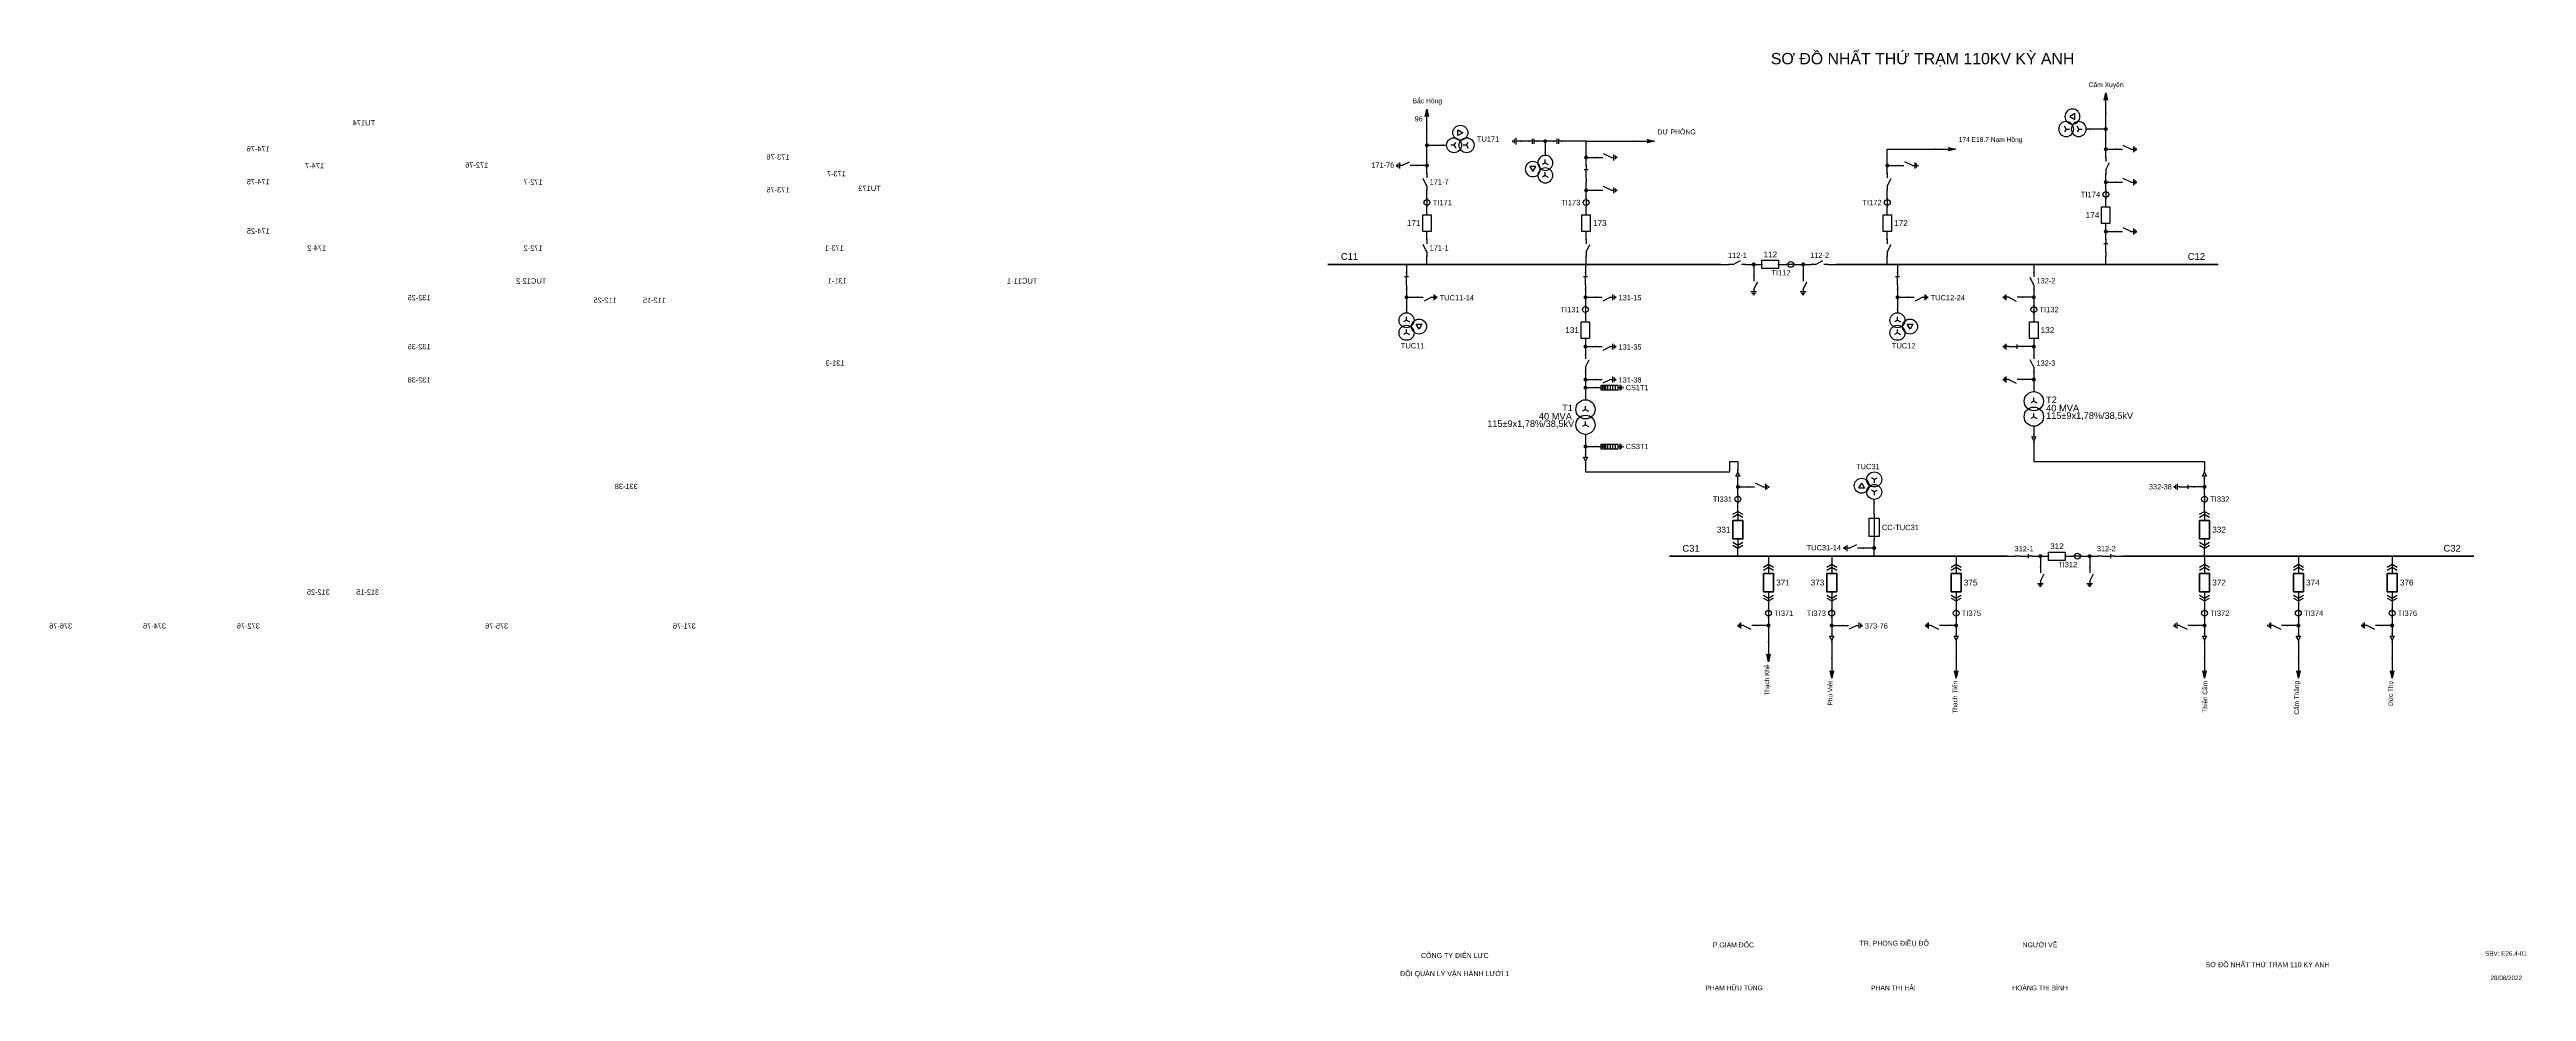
# Model space of a CAD drawing. Header units: millimetres. Extents: x -346 to 396, y 7 to 290.
import ezdxf

# ---------------------------------------------------------------- set-up
doc = ezdxf.new("R2010")
doc.units = ezdxf.units.MM
for name, color, linetype, lineweight in [('BUSBAR_110KV', 1, 'Continuous', 50), ('BUSBAR_35KV', 30, 'Continuous', 50), ('GROUND', 3, 'Continuous', 25), ('HV_110KV', 1, 'Continuous', 25), ('MV_35KV', 30, 'Continuous', 25)]:
    doc.layers.add(name, color=color, linetype=linetype, lineweight=lineweight)
doc.layers.add('SYM_PORTS', color=8, linetype='Continuous', plot=False)
doc.layers.add('TEXT', color=7, linetype='Continuous')
doc.styles.add('SLD_TEXT', font='arial.ttf')

# ---------------------------------------------------------------- blocks, each defined once
blk = doc.blocks.new('SYM_DISCONNECTOR_OPEN')
at = {"lineweight": 25}
for points in [[(0, -1.25), (-1.125, 1)], [(0, 2.5), (0, 1.25)], [(0, -1.25), (0, -2.5)]]:
    blk.add_lwpolyline(points, dxfattribs=at)
at = {"layer": 'SYM_PORTS'}
for p in [(0, 2.5), (0, -2.5)]:
    blk.add_point(p, dxfattribs=at)
blk.add_attdef('DEVICE_CODE', (1, -0.5), '', height=2)
blk = doc.blocks.new('SYM_CIRCUIT_BREAKER')
at = {"lineweight": 25}
blk.add_lwpolyline([(-1.25, 2.5), (1.25, 2.5), (1.25, -2.5), (-1.25, -2.5)], close=True, dxfattribs=at)
at = {"layer": 'SYM_PORTS'}
for p in [(0, 2.5), (0, -2.5)]:
    blk.add_point(p, dxfattribs=at)
blk.add_attdef('DEVICE_CODE', (2.25, -0.5), '', height=2)
at = {"flags": 1}
blk.add_attdef('RATING', (2.25, -3.5), '', height=2, dxfattribs=at)
blk = doc.blocks.new('SYM_CURRENT_TRANSFORMER')
at = {"lineweight": 25}
blk.add_lwpolyline([(0, 1.25), (0, -1.25)], dxfattribs=at)
blk.add_circle((0, 0), 0.875, dxfattribs=at)
at = {"layer": 'SYM_PORTS'}
for p in [(0, 1.25), (0, -1.25)]:
    blk.add_point(p, dxfattribs=at)
blk.add_attdef('DEVICE_CODE', (1.875, -1.75), '', height=2)
at = {"flags": 1}
blk.add_attdef('RATIO', (1.875, -4.75), '', height=2, dxfattribs=at)
blk = doc.blocks.new('SYM_EARTHING_SWITCH_OPEN')
at = {"lineweight": 25}
for points in [[(0, -1.25), (-1.125, 1)], [(0, 3), (0, 1.25)], [(-0.875, -2), (0.875, -2)], [(-0.5625, -2.4375), (0.5625, -2.4375)], [(-0.25, -2.875), (0.25, -2.875)], [(0, -1.25), (0, -2)]]:
    blk.add_lwpolyline(points, dxfattribs=at)
at = {"layer": 'SYM_PORTS'}
blk.add_point((0, 3), dxfattribs=at)
blk.add_attdef('DEVICE_CODE', (1.875, 0), '', height=2)
blk = doc.blocks.new('SYM_VOLTAGE_TRANSFORMER')
at = {"lineweight": 25}
for points in [[(0, 1.375), (-0.8625, 0.875)], [(0, 4.625), (0, 3.625)], [(0, 1.375), (0, 2.375)], [(0, 1.375), (0.8625, 0.875)], [(0, -2.375), (-0.8625, -2.875)], [(0, -2.375), (0, -1.375)], [(0, -2.375), (0.8625, -2.875)]]:
    blk.add_lwpolyline(points, dxfattribs=at)
blk.add_lwpolyline([(2.875, 0.25), (4.625, 0.25), (3.75, -1.25)], close=True, dxfattribs=at)
for centre in [(0, 1.375), (3.75, -0.5), (0, -2.375)]:
    blk.add_circle(centre, 2.25, dxfattribs=at)
at = {"layer": 'SYM_PORTS'}
blk.add_point((0, 4.625), dxfattribs=at)
blk.add_attdef('DEVICE_CODE', (7, 1.625), '', height=2)
at = {"flags": 1}
blk.add_attdef('RATIO', (7, -1.375), '', height=2, dxfattribs=at)
blk = doc.blocks.new('SYM_LINE_FEEDER_ARROW')
blk.add_hatch(color=7).paths.add_polyline_path([(0, -3), (-0.5, -0.75), (0, -1.25), (0.5, -0.75)])
at = {"lineweight": 25}
blk.add_lwpolyline([(0, 3), (0, -1.25)], dxfattribs=at)
blk.add_lwpolyline([(0, -3), (-0.5, -0.75), (0, -1.25), (0.5, -0.75)], close=True, dxfattribs=at)
at = {"layer": 'SYM_PORTS'}
blk.add_point((0, 3), dxfattribs=at)
blk.add_attdef('LINE_NAME', (1.5, 0), '', height=2)
blk = doc.blocks.new('SYM_DISCONNECTOR_CLOSED')
at = {"lineweight": 25}
for points in [[(-0.625, 1.25), (0.625, 1.25)], [(0, 2.5), (0, 1.25)], [(0, -1.25), (0, 1.5)], [(0, -1.25), (0, -2.5)]]:
    blk.add_lwpolyline(points, dxfattribs=at)
at = {"layer": 'SYM_PORTS'}
for p in [(0, 2.5), (0, -2.5)]:
    blk.add_point(p, dxfattribs=at)
blk.add_attdef('DEVICE_CODE', (1.625, -0.5), '', height=2)
blk = doc.blocks.new('SYM_COUPLING_CAPACITOR')
at = {"lineweight": 25}
for points in [[(-0.75, 0.25), (0.75, 0.25)], [(0, 1.25), (0, 0.25)], [(-0.75, -0.25), (0.75, -0.25)], [(0, -0.25), (0, -1.25)]]:
    blk.add_lwpolyline(points, dxfattribs=at)
at = {"layer": 'SYM_PORTS'}
for p in [(0, 1.25), (0, -1.25)]:
    blk.add_point(p, dxfattribs=at)
blk.add_attdef('DEVICE_CODE', (1.75, -1.75), '', height=2)
blk = doc.blocks.new('SYM_GROUND_SYMBOL')
at = {"lineweight": 25}
for points in [[(0, 1.25), (0, -0.25)], [(-1, -0.25), (1, -0.25)], [(-0.625, -0.75), (0.625, -0.75)], [(-0.25, -1.25), (0.25, -1.25)]]:
    blk.add_lwpolyline(points, dxfattribs=at)
at = {"layer": 'SYM_PORTS'}
blk.add_point((0, 1.25), dxfattribs=at)
blk = doc.blocks.new('SYM_SURGE_ARRESTER')
at = {"lineweight": 25}
for points in [[(-0.75, 2.5), (0.75, 2.5), (0.75, 1.25), (-0.75, 1.25)], [(-0.75, 1.25), (0.75, 1.25), (0.75, -2.5), (-0.75, -2.5)]]:
    blk.add_lwpolyline(points, close=True, dxfattribs=at)
for points in [[(-0.75, 2.5), (0.75, 1.25)], [(0.75, 2.5), (-0.75, 1.25)], [(-0.75, 0.5), (0.75, 0.5)], [(0, 4), (0, 2.5)], [(-0.875, -3.125), (0.875, -3.125)], [(-0.75, -0.25), (0.75, -0.25)], [(-0.75, -1), (0.75, -1)], [(-0.75, -1.75), (0.75, -1.75)], [(-0.5625, -3.5625), (0.5625, -3.5625)], [(-0.25, -4), (0.25, -4)], [(0, -2.5), (0, -3.125)]]:
    blk.add_lwpolyline(points, dxfattribs=at)
at = {"layer": 'SYM_PORTS'}
blk.add_point((0, 4), dxfattribs=at)
blk.add_attdef('DEVICE_CODE', (1.875, 1), '', height=2)
blk = doc.blocks.new('SYM_TRANSFORMER_2W')
at = {"lineweight": 25}
for points in [[(0, 2.3125), (-0.8625, 1.8125)], [(0, 2.3125), (0, 3.3125)], [(0, 2.3125), (0.8625, 1.8125)], [(0, -2.3125), (-0.8625, -2.8125)], [(0, -2.3125), (0, -1.3125)], [(0, -2.3125), (0.8625, -2.8125)]]:
    blk.add_lwpolyline(points, dxfattribs=at)
for centre in [(0, 2.3125), (0, -2.3125)]:
    blk.add_circle(centre, 2.875, dxfattribs=at)
at = {"layer": 'SYM_PORTS'}
for p in [(0, 5.1875), (0, -5.1875)]:
    blk.add_point(p, dxfattribs=at)
blk.add_attdef('DEVICE_CODE', (3.875, 2.1875), '', height=2)
at = {"flags": 1}
for tag, p in [('POWER', (3.875, -0.8125)), ('VOLTAGE_RATIO', (3.875, -3.8125))]:
    blk.add_attdef(tag, p, '', height=2, dxfattribs=at)
blk = doc.blocks.new('SYM_CABLE_TERMINATION')
at = {"lineweight": 25}
blk.add_lwpolyline([(-0.625, 0.5), (0.625, 0.5), (0, -0.625)], close=True, dxfattribs=at)
for points in [[(0, 1.25), (0, 0.5)], [(0, -0.625), (0, -1.25)]]:
    blk.add_lwpolyline(points, dxfattribs=at)
at = {"layer": 'SYM_PORTS'}
for p in [(0, 1.25), (0, -1.25)]:
    blk.add_point(p, dxfattribs=at)
blk = doc.blocks.new('SYM_EARTHING_SWITCH_CLOSED')
at = {"lineweight": 25}
for points in [[(-0.625, 1.25), (0.625, 1.25)], [(0, 3), (0, 1.25)], [(0, -1.25), (0, 1.5)], [(-0.875, -2), (0.875, -2)], [(-0.5625, -2.4375), (0.5625, -2.4375)], [(-0.25, -2.875), (0.25, -2.875)], [(0, -1.25), (0, -2)]]:
    blk.add_lwpolyline(points, dxfattribs=at)
at = {"layer": 'SYM_PORTS'}
blk.add_point((0, 3), dxfattribs=at)
blk.add_attdef('DEVICE_CODE', (1.875, 0), '', height=2)
blk = doc.blocks.new('SYM_DRAWOUT_BREAKER')
at = {"lineweight": 25}
for points in [[(-1.5, 4.625), (0, 5.5), (1.5, 4.625)], [(-1.5, 3.75), (0, 4.625), (1.5, 3.75)], [(0, 5.5), (0, 2.75)], [(-1.5, -3.75), (0, -4.625), (1.5, -3.75)], [(-1.5, -4.625), (0, -5.5), (1.5, -4.625)], [(0, -2.75), (0, -5.5)]]:
    blk.add_lwpolyline(points, dxfattribs=at)
at = {"lineweight": 35}
blk.add_lwpolyline([(-1.5, 2.75), (1.5, 2.75), (1.5, -2.75), (-1.5, -2.75)], close=True, dxfattribs=at)
at = {"layer": 'SYM_PORTS'}
for p in [(0, 5.5), (0, -5.5)]:
    blk.add_point(p, dxfattribs=at)
blk.add_attdef('DEVICE_CODE', (2.5, 2.5), '', height=2)
at = {"flags": 1}
blk.add_attdef('RATING', (2.5, -0.5), '', height=2, dxfattribs=at)
blk = doc.blocks.new('SYM_FUSE_DISCONNECTOR')
at = {"lineweight": 25}
blk.add_lwpolyline([(-1.5, 2.75), (1.5, 2.75), (1.5, -2.75), (-1.5, -2.75)], close=True, dxfattribs=at)
blk.add_lwpolyline([(0, 3.75), (0, -3.75)], dxfattribs=at)
at = {"layer": 'SYM_PORTS'}
for p in [(0, 3.75), (0, -3.75)]:
    blk.add_point(p, dxfattribs=at)
blk.add_attdef('DEVICE_CODE', (2.5, 0.75), '', height=2)
at = {"flags": 1}
blk.add_attdef('RATING', (2.5, -2.25), '', height=2, dxfattribs=at)

msp = doc.modelspace()

# ---------------------------------------------------------------- hatches: boundary and pattern name
at = {"layer": 'HV_110KV'}
h = msp.add_hatch(color=7, dxfattribs=at)
edge = h.paths.add_edge_path()
edge.add_arc((66.72, 261.16), 0.6, 0, 360)
h = msp.add_hatch(color=7, dxfattribs=at)
edge = h.paths.add_edge_path()
edge.add_arc((102.19, 262.38), 0.6, 0, 360)
h = msp.add_hatch(color=7, dxfattribs=at)
edge = h.paths.add_edge_path()
edge.add_arc((270.16, 266.02), 0.6, 0, 360)
h = msp.add_hatch(color=7, dxfattribs=at)
edge = h.paths.add_edge_path()
edge.add_arc((270.16, 259.95), 0.6, 0, 360)
h = msp.add_hatch(color=7, dxfattribs=at)
edge = h.paths.add_edge_path()
edge.add_arc((66.72, 255.08), 0.6, 0, 360)
h = msp.add_hatch(color=7, dxfattribs=at)
edge = h.paths.add_edge_path()
edge.add_arc((114.42, 257.51), 0.6, 0, 360)
h = msp.add_hatch(color=7, dxfattribs=at)
edge = h.paths.add_edge_path()
edge.add_arc((204.68, 255.08), 0.6, 0, 360)
h = msp.add_hatch(color=7, dxfattribs=at)
edge = h.paths.add_edge_path()
edge.add_arc((114.42, 247.65), 0.6, 0, 360)
h = msp.add_hatch(color=7, dxfattribs=at)
edge = h.paths.add_edge_path()
edge.add_arc((270.16, 250.08), 0.6, 0, 360)
h = msp.add_hatch(color=7, dxfattribs=at)
edge = h.paths.add_edge_path()
edge.add_arc((270.16, 235.29), 0.6, 0, 360)
h = msp.add_hatch(color=7, dxfattribs=at)
edge = h.paths.add_edge_path()
edge.add_arc((164.64, 225.43), 0.6, 0, 360)
h = msp.add_hatch(color=7, dxfattribs=at)
edge = h.paths.add_edge_path()
edge.add_arc((179.44, 225.43), 0.6, 0, 360)
h = msp.add_hatch(color=7, dxfattribs=at)
edge = h.paths.add_edge_path()
edge.add_arc((60.59, 215.57), 0.6, 0, 360)
h = msp.add_hatch(color=7, dxfattribs=at)
edge = h.paths.add_edge_path()
edge.add_arc((114.22, 215.57), 0.6, 0, 360)
h = msp.add_hatch(color=7, dxfattribs=at)
edge = h.paths.add_edge_path()
edge.add_arc((207.73, 215.57), 0.6, 0, 360)
h = msp.add_hatch(color=7, dxfattribs=at)
edge = h.paths.add_edge_path()
edge.add_arc((248.59, 215.57), 0.6, 0, 360)
h = msp.add_hatch(color=7, dxfattribs=at)
edge = h.paths.add_edge_path()
edge.add_arc((114.22, 200.77), 0.6, 0, 360)
h = msp.add_hatch(color=7, dxfattribs=at)
edge = h.paths.add_edge_path()
edge.add_arc((248.59, 200.77), 0.6, 0, 360)
h = msp.add_hatch(color=7, dxfattribs=at)
edge = h.paths.add_edge_path()
edge.add_arc((114.22, 190.91), 0.6, 0, 360)
h = msp.add_hatch(color=7, dxfattribs=at)
edge = h.paths.add_edge_path()
edge.add_arc((114.22, 188.48), 0.6, 0, 360)
h = msp.add_hatch(color=7, dxfattribs=at)
edge = h.paths.add_edge_path()
edge.add_arc((248.59, 190.91), 0.6, 0, 360)
at = {"layer": 'MV_35KV'}
h = msp.add_hatch(color=7, dxfattribs=at)
edge = h.paths.add_edge_path()
edge.add_arc((114.22, 170.81), 0.6, 0, 360)
h = msp.add_hatch(color=7, dxfattribs=at)
edge = h.paths.add_edge_path()
edge.add_arc((159.9, 158.72), 0.6, 0, 360)
h = msp.add_hatch(color=7, dxfattribs=at)
edge = h.paths.add_edge_path()
edge.add_arc((299.75, 158.72), 0.6, 0, 360)
h = msp.add_hatch(color=7, dxfattribs=at)
edge = h.paths.add_edge_path()
edge.add_arc((200.76, 140.36), 0.6, 0, 360)
h = msp.add_hatch(color=7, dxfattribs=at)
edge = h.paths.add_edge_path()
edge.add_arc((250.54, 137.93), 0.6, 0, 360)
h = msp.add_hatch(color=7, dxfattribs=at)
edge = h.paths.add_edge_path()
edge.add_arc((265.33, 137.93), 0.6, 0, 360)
h = msp.add_hatch(color=7, dxfattribs=at)
edge = h.paths.add_edge_path()
edge.add_arc((169.08, 117.14), 0.6, 0, 360)
h = msp.add_hatch(color=7, dxfattribs=at)
edge = h.paths.add_edge_path()
edge.add_arc((188.01, 117.14), 0.6, 0, 360)
h = msp.add_hatch(color=7, dxfattribs=at)
edge = h.paths.add_edge_path()
edge.add_arc((225.3, 117.14), 0.6, 0, 360)
h = msp.add_hatch(color=7, dxfattribs=at)
edge = h.paths.add_edge_path()
edge.add_arc((299.75, 117.14), 0.6, 0, 360)
h = msp.add_hatch(color=7, dxfattribs=at)
edge = h.paths.add_edge_path()
edge.add_arc((327.86, 117.14), 0.6, 0, 360)
h = msp.add_hatch(color=7, dxfattribs=at)
edge = h.paths.add_edge_path()
edge.add_arc((355.98, 117.14), 0.6, 0, 360)

# ---------------------------------------------------------------- linework, layer by layer
at = {"layer": 'BUSBAR_110KV', "const_width": 0.49}
for points in [[(36.98, 225.43), (154.78, 225.43)], [(189.3, 225.43), (303.84, 225.43)]]:
    msp.add_lwpolyline(points, dxfattribs=at)
at = {"layer": 'BUSBAR_35KV', "const_width": 0.49}
for points in [[(139.33, 137.93), (240.68, 137.93)], [(275.2, 137.93), (380.48, 137.93)]]:
    msp.add_lwpolyline(points, dxfattribs=at)
at = {"layer": 'GROUND'}
msp.add_lwpolyline([(97.26, 262.38), (94.83, 262.38)], dxfattribs=at)
at = {"layer": 'HV_110KV'}
for points in [[(270.16, 266.02), (270.16, 270.88)], [(66.72, 261.16), (66.72, 266.02)], [(66.72, 255.08), (66.72, 261.16)], [(66.72, 261.16), (71.59, 261.16)], [(102.19, 262.38), (99.76, 262.38)], [(104.63, 262.38), (102.19, 262.38)], [(102.19, 262.38), (102.19, 259.13)], [(114.42, 262.38), (107.13, 262.38)], [(114.42, 257.51), (114.42, 262.38)], [(114.42, 262.38), (129, 262.38)], [(204.68, 255.08), (204.68, 259.95), (219.26, 259.95)], [(270.16, 266.02), (265.29, 266.02)], [(270.16, 259.95), (270.16, 266.02)], [(270.16, 257.51), (270.16, 259.95)], [(270.16, 259.95), (273.41, 259.95)], [(66.72, 255.08), (63.47, 255.08)], [(66.72, 252.65), (66.72, 255.08)], [(114.42, 255.08), (114.42, 257.51)], [(114.42, 257.51), (117.67, 257.51)], [(204.68, 252.65), (204.68, 255.08)], [(204.68, 255.08), (207.93, 255.08)], [(270.16, 250.08), (270.16, 252.51)], [(66.72, 245.22), (66.72, 247.65)], [(114.42, 247.65), (114.42, 250.08)], [(114.42, 245.22), (114.42, 247.65)], [(114.42, 247.65), (117.67, 247.65)], [(204.68, 245.22), (204.68, 247.65)], [(270.16, 247.65), (270.16, 250.08)], [(270.16, 250.08), (273.41, 250.08)], [(270.16, 242.72), (270.16, 245.15)], [(66.72, 240.29), (66.72, 242.72)], [(114.42, 240.29), (114.42, 242.72)], [(204.68, 240.29), (204.68, 242.72)], [(270.16, 235.29), (270.16, 237.72)], [(66.72, 232.86), (66.72, 235.29)], [(114.42, 232.86), (114.42, 235.29)], [(204.68, 232.86), (204.68, 235.29)], [(270.16, 232.86), (270.16, 235.29)], [(270.16, 235.29), (273.41, 235.29)], [(60.59, 225.43), (60.59, 223)], [(66.72, 225.43), (66.72, 227.86)], [(114.22, 225.43), (114.22, 223)], [(114.42, 225.43), (114.42, 227.86)], [(154.78, 225.43), (157.21, 225.43)], [(162.21, 225.43), (164.64, 225.43)], [(164.64, 225.43), (164.64, 222.18)], [(164.64, 225.43), (167.07, 225.43)], [(172.07, 225.43), (174.5, 225.43)], [(177, 225.43), (179.44, 225.43)], [(179.44, 225.43), (179.44, 222.18)], [(179.44, 225.43), (181.87, 225.43)], [(186.87, 225.43), (189.3, 225.43)], [(204.68, 225.43), (204.68, 227.86)], [(207.73, 225.43), (207.73, 223)], [(248.59, 225.43), (248.59, 223)], [(270.16, 225.43), (270.16, 227.86)], [(60.59, 218), (60.59, 215.57)], [(60.59, 215.57), (63.84, 215.57)], [(60.59, 215.57), (60.59, 211.92)], [(114.22, 218), (114.22, 215.57)], [(114.22, 215.57), (117.47, 215.57)], [(114.22, 215.57), (114.22, 213.14)], [(207.73, 218), (207.73, 215.57)], [(207.73, 215.57), (210.98, 215.57)], [(207.73, 215.57), (207.73, 211.92)], [(248.59, 215.57), (245.34, 215.57)], [(248.59, 218), (248.59, 215.57)], [(248.59, 215.57), (248.59, 213.14)], [(114.22, 210.64), (114.22, 208.2)], [(248.59, 210.64), (248.59, 208.2)], [(114.22, 203.2), (114.22, 200.77)], [(114.22, 200.77), (117.47, 200.77)], [(114.22, 200.77), (114.22, 198.34)], [(248.59, 200.77), (245.34, 200.77)], [(248.59, 203.2), (248.59, 200.77)], [(248.59, 200.77), (248.59, 198.34)], [(114.22, 193.34), (114.22, 190.91)], [(248.59, 193.34), (248.59, 190.91)], [(114.22, 190.91), (117.47, 190.91)], [(114.22, 190.91), (114.22, 188.48)], [(114.22, 188.48), (117.47, 188.48)], [(114.22, 188.48), (114.22, 184.83)], [(248.59, 190.91), (245.34, 190.91)], [(248.59, 190.91), (248.59, 187.26)]]:
    msp.add_lwpolyline(points, dxfattribs=at)
at = {"layer": 'MV_35KV'}
for points in [[(114.22, 174.46), (114.22, 170.81)], [(114.22, 170.81), (117.47, 170.81)], [(114.22, 170.81), (114.22, 168.38)], [(248.59, 176.89), (248.59, 174.46)], [(248.59, 171.96), (248.59, 169.26), (248.59, 166.35), (299.75, 166.35), (299.75, 163.65)], [(114.22, 165.88), (114.22, 163.18), (157.5, 163.18), (157.5, 166.35), (159.9, 166.35), (159.9, 163.65)], [(159.9, 158.72), (159.9, 161.15)], [(159.9, 156.29), (159.9, 158.72)], [(159.9, 158.72), (163.15, 158.72)], [(299.75, 158.72), (296.5, 158.72)], [(299.75, 158.72), (299.75, 161.15)], [(299.75, 156.29), (299.75, 158.72)], [(159.9, 151.36), (159.9, 153.79)], [(200.76, 150.29), (200.76, 153.94)], [(299.75, 151.36), (299.75, 153.79)], [(200.76, 140.36), (200.76, 142.79)], [(159.9, 137.93), (159.9, 140.36)], [(169.08, 137.93), (169.08, 135.5)], [(188.01, 137.93), (188.01, 135.5)], [(200.76, 140.36), (197.51, 140.36)], [(200.76, 137.93), (200.76, 140.36)], [(225.3, 137.93), (225.3, 135.5)], [(240.68, 137.93), (243.11, 137.93)], [(248.11, 137.93), (250.54, 137.93)], [(250.54, 137.93), (250.54, 134.68)], [(250.54, 137.93), (252.97, 137.93)], [(257.97, 137.93), (260.4, 137.93)], [(262.9, 137.93), (265.33, 137.93)], [(265.33, 137.93), (265.33, 134.68)], [(265.33, 137.93), (267.77, 137.93)], [(272.77, 137.93), (275.2, 137.93)], [(299.75, 137.93), (299.75, 140.36)], [(299.75, 137.93), (299.75, 135.5)], [(327.86, 137.93), (327.86, 135.5)], [(355.98, 137.93), (355.98, 135.5)], [(169.08, 124.5), (169.08, 122.07)], [(169.08, 119.57), (169.08, 117.14)], [(188.01, 124.5), (188.01, 122.07)], [(188.01, 119.57), (188.01, 117.14)], [(225.3, 124.5), (225.3, 122.07)], [(225.3, 119.57), (225.3, 117.14)], [(299.75, 124.5), (299.75, 122.07)], [(299.75, 119.57), (299.75, 117.14)], [(327.86, 124.5), (327.86, 122.07)], [(327.86, 119.57), (327.86, 117.14)], [(355.98, 124.5), (355.98, 122.07)], [(355.98, 119.57), (355.98, 117.14)], [(169.08, 117.14), (165.82, 117.14)], [(169.08, 117.14), (169.08, 112.27)], [(188.01, 117.14), (191.26, 117.14)], [(188.01, 117.14), (188.01, 114.7)], [(188.01, 112.2), (188.01, 107.34)], [(225.3, 117.14), (222.05, 117.14)], [(225.3, 117.14), (225.3, 114.7)], [(225.3, 112.2), (225.3, 107.34)], [(299.75, 117.14), (296.5, 117.14)], [(299.75, 117.14), (299.75, 114.7)], [(299.75, 112.2), (299.75, 107.34)], [(327.86, 117.14), (324.61, 117.14)], [(327.86, 117.14), (327.86, 114.7)], [(327.86, 112.2), (327.86, 107.34)], [(355.98, 117.14), (352.73, 117.14)], [(355.98, 117.14), (355.98, 114.7)], [(355.98, 112.2), (355.98, 107.34)]]:
    msp.add_lwpolyline(points, dxfattribs=at)

# ---------------------------------------------------------------- block references
at = {"layer": 'GROUND', "rotation": 270}
msp.add_blockref('SYM_GROUND_SYMBOL', (93.58, 262.38), dxfattribs=at)
at = {"layer": 'HV_110KV'}
for name, p, rotation in [('SYM_LINE_FEEDER_ARROW', (270.16, 273.88), 180), ('SYM_LINE_FEEDER_ARROW', (66.72, 269.02), 180), ('SYM_COUPLING_CAPACITOR', (98.51, 262.38), 270), ('SYM_COUPLING_CAPACITOR', (105.88, 262.38), 270), ('SYM_LINE_FEEDER_ARROW', (132, 262.38), 90), ('SYM_LINE_FEEDER_ARROW', (222.26, 259.95), 90)]:
    msp.add_blockref(name, p, dxfattribs=dict(at, rotation=rotation))
ref = msp.add_blockref('SYM_VOLTAGE_TRANSFORMER', (260.66, 266.02), dxfattribs=dict(at, xscale=-1, rotation=270))
ref.add_attrib('DEVICE_CODE', 'TU174', (248.49, 267.1), dxfattribs={"layer": 'TEXT', "extrusion": (0, 0, -1), "height": 1.61, "style": 'SLD_TEXT'})
ref = msp.add_blockref('SYM_EARTHING_SWITCH_OPEN', (276.41, 259.95), dxfattribs=dict(at, xscale=-1, rotation=90))
ref.add_attrib('DEVICE_CODE', '174-76', (280.1, 259.31), dxfattribs={"layer": 'TEXT', "extrusion": (0, 0, -1), "height": 1.58, "style": 'SLD_TEXT'})
ref = msp.add_blockref('SYM_VOLTAGE_TRANSFORMER', (76.22, 261.16), dxfattribs=dict(at, rotation=90))
ref.add_attrib('DEVICE_CODE', 'TU171', (81.65, 262.24), dxfattribs={"layer": 'TEXT', "height": 1.61, "style": 'SLD_TEXT'})
ref = msp.add_blockref('SYM_DISCONNECTOR_OPEN', (270.16, 255.01), dxfattribs=dict(at, xscale=-1))
ref.add_attrib('DEVICE_CODE', '174-7', (263.8, 254.23), dxfattribs={"layer": 'TEXT', "extrusion": (0, 0, -1), "height": 1.595, "style": 'SLD_TEXT'})
ref = msp.add_blockref('SYM_EARTHING_SWITCH_OPEN', (210.93, 255.08), dxfattribs=dict(at, xscale=-1, rotation=90))
ref.add_attrib('DEVICE_CODE', '172-76', (214.61, 254.44), dxfattribs={"layer": 'TEXT', "extrusion": (0, 0, -1), "height": 1.58, "style": 'SLD_TEXT'})
ref = msp.add_blockref('SYM_DISCONNECTOR_OPEN', (204.68, 250.15), dxfattribs=dict(at, xscale=-1))
ref.add_attrib('DEVICE_CODE', '172-7', (198.32, 249.37), dxfattribs={"layer": 'TEXT', "extrusion": (0, 0, -1), "height": 1.595, "style": 'SLD_TEXT'})
ref = msp.add_blockref('SYM_EARTHING_SWITCH_OPEN', (120.67, 257.51), dxfattribs=dict(at, xscale=-1, rotation=90))
ref.add_attrib('DEVICE_CODE', '173-76', (124.35, 256.87), dxfattribs={"layer": 'TEXT', "extrusion": (0, 0, -1), "height": 1.58, "style": 'SLD_TEXT'})
ref = msp.add_blockref('SYM_DISCONNECTOR_CLOSED', (114.42, 252.58), dxfattribs=dict(at, xscale=-1))
ref.add_attrib('DEVICE_CODE', '173-7', (107.43, 251.82), dxfattribs={"layer": 'TEXT', "extrusion": (0, 0, -1), "height": 1.582, "style": 'SLD_TEXT'})
ref = msp.add_blockref('SYM_VOLTAGE_TRANSFORMER', (102.19, 254.5), dxfattribs=dict(at, xscale=-1))
ref.add_attrib('DEVICE_CODE', 'TU173', (96.95, 247.45), dxfattribs={"layer": 'TEXT', "extrusion": (0, 0, -1), "height": 1.61, "style": 'SLD_TEXT'})
ref = msp.add_blockref('SYM_EARTHING_SWITCH_OPEN', (60.47, 255.08), dxfattribs=dict(at, rotation=270))
ref.add_attrib('DEVICE_CODE', '171-76', (50.04, 254.44), dxfattribs={"layer": 'TEXT', "height": 1.58, "style": 'SLD_TEXT'})
ref = msp.add_blockref('SYM_DISCONNECTOR_OPEN', (66.72, 250.15), dxfattribs=at)
ref.add_attrib('DEVICE_CODE', '171-7', (67.52, 249.37), dxfattribs={"layer": 'TEXT', "height": 1.595, "style": 'SLD_TEXT'})
ref = msp.add_blockref('SYM_EARTHING_SWITCH_OPEN', (276.41, 250.08), dxfattribs=dict(at, xscale=-1, rotation=90))
ref.add_attrib('DEVICE_CODE', '174-75', (280.1, 249.44), dxfattribs={"layer": 'TEXT', "extrusion": (0, 0, -1), "height": 1.58, "style": 'SLD_TEXT'})
ref = msp.add_blockref('SYM_EARTHING_SWITCH_OPEN', (120.67, 247.65), dxfattribs=dict(at, xscale=-1, rotation=90))
ref.add_attrib('DEVICE_CODE', '173-75', (124.35, 247.01), dxfattribs={"layer": 'TEXT', "extrusion": (0, 0, -1), "height": 1.58, "style": 'SLD_TEXT'})
ref = msp.add_blockref('SYM_CURRENT_TRANSFORMER', (66.72, 243.97), dxfattribs=at)
ref.add_attrib('DEVICE_CODE', 'TI171', (68.4, 243.15), dxfattribs={"layer": 'TEXT', "height": 1.632, "style": 'SLD_TEXT'})
ref = msp.add_blockref('SYM_CURRENT_TRANSFORMER', (114.42, 243.97), dxfattribs=at)
ref.add_attrib('DEVICE_CODE', 'TI173', (106.92, 243.17), dxfattribs={"layer": 'TEXT', "height": 1.619, "style": 'SLD_TEXT'})
ref = msp.add_blockref('SYM_CURRENT_TRANSFORMER', (204.68, 243.97), dxfattribs=at)
ref.add_attrib('DEVICE_CODE', 'TI172', (197.18, 243.15), dxfattribs={"layer": 'TEXT', "height": 1.632, "style": 'SLD_TEXT'})
ref = msp.add_blockref('SYM_CURRENT_TRANSFORMER', (270.16, 246.4), dxfattribs=at)
ref.add_attrib('DEVICE_CODE', 'TI174', (262.66, 245.58), dxfattribs={"layer": 'TEXT', "height": 1.632, "style": 'SLD_TEXT'})
ref = msp.add_blockref('SYM_CIRCUIT_BREAKER', (66.72, 237.79), dxfattribs=at)
ref.add_attrib('DEVICE_CODE', '171', (60.68, 236.93), dxfattribs={"layer": 'TEXT', "height": 1.767, "style": 'SLD_TEXT'})
ref = msp.add_blockref('SYM_CIRCUIT_BREAKER', (114.42, 237.79), dxfattribs=at)
ref.add_attrib('DEVICE_CODE', '173', (116.48, 236.95), dxfattribs={"layer": 'TEXT', "height": 1.752, "style": 'SLD_TEXT'})
ref = msp.add_blockref('SYM_CIRCUIT_BREAKER', (204.68, 237.79), dxfattribs=at)
ref.add_attrib('DEVICE_CODE', '172', (206.73, 236.93), dxfattribs={"layer": 'TEXT', "height": 1.767, "style": 'SLD_TEXT'})
ref = msp.add_blockref('SYM_CIRCUIT_BREAKER', (270.16, 240.22), dxfattribs=at)
ref.add_attrib('DEVICE_CODE', '174', (264.12, 239.36), dxfattribs={"layer": 'TEXT', "height": 1.767, "style": 'SLD_TEXT'})
ref = msp.add_blockref('SYM_EARTHING_SWITCH_OPEN', (276.41, 235.29), dxfattribs=dict(at, xscale=-1, rotation=90))
ref.add_attrib('DEVICE_CODE', '174-25', (280.1, 234.65), dxfattribs={"layer": 'TEXT', "extrusion": (0, 0, -1), "height": 1.58, "style": 'SLD_TEXT'})
ref = msp.add_blockref('SYM_DISCONNECTOR_CLOSED', (270.16, 230.36), dxfattribs=dict(at, xscale=-1))
ref.add_attrib('DEVICE_CODE', '174-2', (263.18, 229.58), dxfattribs={"layer": 'TEXT', "extrusion": (0, 0, -1), "height": 1.595, "style": 'SLD_TEXT'})
ref = msp.add_blockref('SYM_DISCONNECTOR_OPEN', (204.68, 230.36), dxfattribs=dict(at, xscale=-1))
ref.add_attrib('DEVICE_CODE', '172-2', (198.32, 229.58), dxfattribs={"layer": 'TEXT', "extrusion": (0, 0, -1), "height": 1.595, "style": 'SLD_TEXT'})
ref = msp.add_blockref('SYM_DISCONNECTOR_OPEN', (114.42, 230.36), dxfattribs=dict(at, xscale=-1))
ref.add_attrib('DEVICE_CODE', '173-1', (108.06, 229.59), dxfattribs={"layer": 'TEXT', "extrusion": (0, 0, -1), "height": 1.582, "style": 'SLD_TEXT'})
ref = msp.add_blockref('SYM_DISCONNECTOR_OPEN', (66.72, 230.36), dxfattribs=at)
ref.add_attrib('DEVICE_CODE', '171-1', (67.52, 229.58), dxfattribs={"layer": 'TEXT', "height": 1.595, "style": 'SLD_TEXT'})
ref = msp.add_blockref('SYM_DISCONNECTOR_CLOSED', (207.73, 220.5), dxfattribs=dict(at, xscale=-1))
ref.add_attrib('DEVICE_CODE', 'TUC12-2', (197.18, 219.69), dxfattribs={"layer": 'TEXT', "extrusion": (0, 0, -1), "height": 1.603, "style": 'SLD_TEXT'})
ref = msp.add_blockref('SYM_DISCONNECTOR_CLOSED', (114.22, 220.5), dxfattribs=dict(at, xscale=-1))
ref.add_attrib('DEVICE_CODE', '131-1', (107.23, 219.73), dxfattribs={"layer": 'TEXT', "extrusion": (0, 0, -1), "height": 1.578, "style": 'SLD_TEXT'})
ref = msp.add_blockref('SYM_DISCONNECTOR_CLOSED', (60.59, 220.5), dxfattribs=dict(at, xscale=-1))
ref.add_attrib('DEVICE_CODE', 'TUC11-1', (50.04, 219.69), dxfattribs={"layer": 'TEXT', "extrusion": (0, 0, -1), "height": 1.603, "style": 'SLD_TEXT'})
ref = msp.add_blockref('SYM_DISCONNECTOR_OPEN', (159.71, 225.43), dxfattribs=dict(at, rotation=270))
ref.add_attrib('DEVICE_CODE', '112-1', (156.94, 227.38), dxfattribs={"layer": 'TEXT', "height": 1.578, "style": 'SLD_TEXT'})
ref = msp.add_blockref('SYM_CIRCUIT_BREAKER', (169.57, 225.43), dxfattribs=dict(at, rotation=270))
ref.add_attrib('DEVICE_CODE', '112', (167.58, 227.52), dxfattribs={"layer": 'TEXT', "height": 1.749, "style": 'SLD_TEXT'})
ref = msp.add_blockref('SYM_CURRENT_TRANSFORMER', (175.75, 225.43), dxfattribs=dict(at, rotation=270))
ref.add_attrib('DEVICE_CODE', 'TI112', (169.94, 222.12), dxfattribs={"layer": 'TEXT', "height": 1.615, "style": 'SLD_TEXT'})
ref = msp.add_blockref('SYM_DISCONNECTOR_OPEN', (184.37, 225.43), dxfattribs=dict(at, rotation=270))
ref.add_attrib('DEVICE_CODE', '112-2', (181.59, 227.38), dxfattribs={"layer": 'TEXT', "height": 1.578, "style": 'SLD_TEXT'})
ref = msp.add_blockref('SYM_DISCONNECTOR_OPEN', (248.59, 220.5), dxfattribs=at)
ref.add_attrib('DEVICE_CODE', '132-2', (249.4, 219.73), dxfattribs={"layer": 'TEXT', "height": 1.578, "style": 'SLD_TEXT'})
ref = msp.add_blockref('SYM_EARTHING_SWITCH_OPEN', (242.34, 215.57), dxfattribs=dict(at, xscale=-1, rotation=270))
ref.add_attrib('DEVICE_CODE', '132-25', (231.92, 214.68), dxfattribs={"layer": 'TEXT', "extrusion": (0, 0, -1), "height": 1.576, "style": 'SLD_TEXT'})
ref = msp.add_blockref('SYM_EARTHING_SWITCH_OPEN', (179.44, 219.18), dxfattribs=dict(at, xscale=-1))
ref.add_attrib('DEVICE_CODE', '112-25', (176.19, 213.91), dxfattribs={"layer": 'TEXT', "extrusion": (0, 0, -1), "height": 1.576, "style": 'SLD_TEXT'})
ref = msp.add_blockref('SYM_EARTHING_SWITCH_OPEN', (164.64, 219.18), dxfattribs=dict(at, xscale=-1))
ref.add_attrib('DEVICE_CODE', '112-15', (161.4, 213.91), dxfattribs={"layer": 'TEXT', "extrusion": (0, 0, -1), "height": 1.576, "style": 'SLD_TEXT'})
ref = msp.add_blockref('SYM_EARTHING_SWITCH_OPEN', (66.84, 215.57), dxfattribs=dict(at, rotation=90))
ref.add_attrib('DEVICE_CODE', 'TUC11-14', (70.53, 214.64), dxfattribs={"layer": 'TEXT', "height": 1.598, "style": 'SLD_TEXT'})
ref = msp.add_blockref('SYM_EARTHING_SWITCH_OPEN', (120.47, 215.57), dxfattribs=dict(at, rotation=90))
ref.add_attrib('DEVICE_CODE', '131-15', (124.15, 214.68), dxfattribs={"layer": 'TEXT', "height": 1.576, "style": 'SLD_TEXT'})
ref = msp.add_blockref('SYM_EARTHING_SWITCH_OPEN', (213.98, 215.57), dxfattribs=dict(at, rotation=90))
ref.add_attrib('DEVICE_CODE', 'TUC12-24', (217.66, 214.64), dxfattribs={"layer": 'TEXT', "height": 1.598, "style": 'SLD_TEXT'})
ref = msp.add_blockref('SYM_VOLTAGE_TRANSFORMER', (60.59, 207.29), dxfattribs=at)
ref.add_attrib('DEVICE_CODE', 'TUC11', (58.9, 200.23), dxfattribs={"layer": 'TEXT', "height": 1.605, "style": 'SLD_TEXT'})
ref = msp.add_blockref('SYM_CURRENT_TRANSFORMER', (114.22, 211.89), dxfattribs=at)
ref.add_attrib('DEVICE_CODE', 'TI131', (106.72, 211.08), dxfattribs={"layer": 'TEXT', "height": 1.615, "style": 'SLD_TEXT'})
ref = msp.add_blockref('SYM_CIRCUIT_BREAKER', (114.22, 205.7), dxfattribs=at)
ref.add_attrib('DEVICE_CODE', '131', (108.18, 204.86), dxfattribs={"layer": 'TEXT', "height": 1.752, "style": 'SLD_TEXT'})
ref = msp.add_blockref('SYM_VOLTAGE_TRANSFORMER', (207.73, 207.29), dxfattribs=at)
ref.add_attrib('DEVICE_CODE', 'TUC12', (206.04, 200.23), dxfattribs={"layer": 'TEXT', "height": 1.605, "style": 'SLD_TEXT'})
ref = msp.add_blockref('SYM_CIRCUIT_BREAKER', (248.59, 205.7), dxfattribs=at)
ref.add_attrib('DEVICE_CODE', '132', (250.65, 204.86), dxfattribs={"layer": 'TEXT', "height": 1.752, "style": 'SLD_TEXT'})
ref = msp.add_blockref('SYM_CURRENT_TRANSFORMER', (248.59, 211.89), dxfattribs=at)
ref.add_attrib('DEVICE_CODE', 'TI132', (250.27, 211.08), dxfattribs={"layer": 'TEXT', "height": 1.615, "style": 'SLD_TEXT'})
ref = msp.add_blockref('SYM_EARTHING_SWITCH_CLOSED', (242.34, 200.77), dxfattribs=dict(at, xscale=-1, rotation=270))
ref.add_attrib('DEVICE_CODE', '132-35', (231.92, 200.01), dxfattribs={"layer": 'TEXT', "extrusion": (0, 0, -1), "height": 1.576, "style": 'SLD_TEXT'})
ref = msp.add_blockref('SYM_EARTHING_SWITCH_OPEN', (120.47, 200.77), dxfattribs=dict(at, rotation=90))
ref.add_attrib('DEVICE_CODE', '131-35', (124.15, 199.88), dxfattribs={"layer": 'TEXT', "height": 1.576, "style": 'SLD_TEXT'})
ref = msp.add_blockref('SYM_DISCONNECTOR_OPEN', (114.22, 195.84), dxfattribs=dict(at, xscale=-1))
ref.add_attrib('DEVICE_CODE', '131-3', (107.86, 195.07), dxfattribs={"layer": 'TEXT', "extrusion": (0, 0, -1), "height": 1.578, "style": 'SLD_TEXT'})
ref = msp.add_blockref('SYM_DISCONNECTOR_OPEN', (248.59, 195.84), dxfattribs=at)
ref.add_attrib('DEVICE_CODE', '132-3', (249.4, 195.07), dxfattribs={"layer": 'TEXT', "height": 1.578, "style": 'SLD_TEXT'})
ref = msp.add_blockref('SYM_EARTHING_SWITCH_OPEN', (242.34, 190.91), dxfattribs=dict(at, xscale=-1, rotation=270))
ref.add_attrib('DEVICE_CODE', '132-38', (231.92, 190.02), dxfattribs={"layer": 'TEXT', "extrusion": (0, 0, -1), "height": 1.576, "style": 'SLD_TEXT'})
ref = msp.add_blockref('SYM_EARTHING_SWITCH_OPEN', (120.47, 190.91), dxfattribs=dict(at, rotation=90))
ref.add_attrib('DEVICE_CODE', '131-38', (124.15, 190.02), dxfattribs={"layer": 'TEXT', "height": 1.576, "style": 'SLD_TEXT'})
ref = msp.add_blockref('SYM_SURGE_ARRESTER', (121.47, 188.48), dxfattribs=dict(at, rotation=90))
ref.add_attrib('DEVICE_CODE', 'CS1T1', (126.27, 187.7), dxfattribs={"layer": 'TEXT', "height": 1.574, "style": 'SLD_TEXT'})
ref = msp.add_blockref('SYM_TRANSFORMER_2W', (248.59, 182.08), dxfattribs=at)
ref.add_attrib('DEVICE_CODE', 'T2', (252.27, 183.85), dxfattribs={"layer": 'TEXT', "height": 1.965, "style": 'SLD_TEXT'})
ref = msp.add_blockref('SYM_TRANSFORMER_2W', (114.22, 179.65), dxfattribs=at)
ref.add_attrib('DEVICE_CODE', 'T1', (107.23, 181.42), dxfattribs={"layer": 'TEXT', "height": 1.965, "style": 'SLD_TEXT'})
at = {"layer": 'MV_35KV'}
ref = msp.add_blockref('SYM_SURGE_ARRESTER', (121.47, 170.81), dxfattribs=dict(at, rotation=90))
ref.add_attrib('DEVICE_CODE', 'CS3T1', (126.27, 170.04), dxfattribs={"layer": 'TEXT', "height": 1.574, "style": 'SLD_TEXT'})
for name, p in [('SYM_CABLE_TERMINATION', (248.59, 173.21)), ('SYM_CABLE_TERMINATION', (114.22, 167.13)), ('SYM_LINE_FEEDER_ARROW', (169.08, 109.27)), ('SYM_CABLE_TERMINATION', (188.01, 113.45)), ('SYM_CABLE_TERMINATION', (225.3, 113.45)), ('SYM_CABLE_TERMINATION', (299.75, 113.45)), ('SYM_CABLE_TERMINATION', (327.86, 113.45)), ('SYM_CABLE_TERMINATION', (355.98, 113.45)), ('SYM_LINE_FEEDER_ARROW', (188.01, 104.34)), ('SYM_LINE_FEEDER_ARROW', (225.3, 104.34)), ('SYM_LINE_FEEDER_ARROW', (299.75, 104.34)), ('SYM_LINE_FEEDER_ARROW', (327.86, 104.34)), ('SYM_LINE_FEEDER_ARROW', (355.98, 104.34))]:
    msp.add_blockref(name, p, dxfattribs=at)
at = {"layer": 'MV_35KV', "rotation": 180}
for p in [(159.9, 162.4), (299.75, 162.4)]:
    msp.add_blockref('SYM_CABLE_TERMINATION', p, dxfattribs=at)
at = {"layer": 'MV_35KV'}
ref = msp.add_blockref('SYM_VOLTAGE_TRANSFORMER', (200.76, 158.56), dxfattribs=dict(at, rotation=180))
ref.add_attrib('DEVICE_CODE', 'TUC31', (195.31, 164.01), dxfattribs={"layer": 'TEXT', "height": 1.605, "style": 'SLD_TEXT'})
ref = msp.add_blockref('SYM_EARTHING_SWITCH_OPEN', (166.15, 158.72), dxfattribs=dict(at, xscale=-1, rotation=90))
ref.add_attrib('DEVICE_CODE', '331-38', (169.83, 158.08), dxfattribs={"layer": 'TEXT', "extrusion": (0, 0, -1), "height": 1.576, "style": 'SLD_TEXT'})
ref = msp.add_blockref('SYM_CURRENT_TRANSFORMER', (159.9, 155.04), dxfattribs=at)
ref.add_attrib('DEVICE_CODE', 'TI331', (152.4, 154.24), dxfattribs={"layer": 'TEXT', "height": 1.615, "style": 'SLD_TEXT'})
ref = msp.add_blockref('SYM_EARTHING_SWITCH_CLOSED', (293.5, 158.72), dxfattribs=dict(at, rotation=270))
ref.add_attrib('DEVICE_CODE', '332-38', (283.08, 157.96), dxfattribs={"layer": 'TEXT', "height": 1.576, "style": 'SLD_TEXT'})
ref = msp.add_blockref('SYM_CURRENT_TRANSFORMER', (299.75, 155.04), dxfattribs=at)
ref.add_attrib('DEVICE_CODE', 'TI332', (301.43, 154.24), dxfattribs={"layer": 'TEXT', "height": 1.615, "style": 'SLD_TEXT'})
ref = msp.add_blockref('SYM_DRAWOUT_BREAKER', (159.9, 145.86), dxfattribs=at)
ref.add_attrib('DEVICE_CODE', '331', (153.61, 145.02), dxfattribs={"layer": 'TEXT', "height": 1.752, "style": 'SLD_TEXT'})
ref = msp.add_blockref('SYM_FUSE_DISCONNECTOR', (200.76, 146.54), dxfattribs=at)
ref.add_attrib('DEVICE_CODE', 'CC-TUC31', (203.07, 145.74), dxfattribs={"layer": 'TEXT', "height": 1.602, "style": 'SLD_TEXT'})
ref = msp.add_blockref('SYM_DRAWOUT_BREAKER', (299.75, 145.86), dxfattribs=at)
ref.add_attrib('DEVICE_CODE', '332', (302.06, 145.02), dxfattribs={"layer": 'TEXT', "height": 1.752, "style": 'SLD_TEXT'})
ref = msp.add_blockref('SYM_EARTHING_SWITCH_OPEN', (194.51, 140.36), dxfattribs=dict(at, rotation=270))
ref.add_attrib('DEVICE_CODE', 'TUC31-14', (180.51, 139.68), dxfattribs={"layer": 'TEXT', "height": 1.598, "style": 'SLD_TEXT'})
ref = msp.add_blockref('SYM_CIRCUIT_BREAKER', (255.47, 137.93), dxfattribs=dict(at, rotation=270))
ref.add_attrib('DEVICE_CODE', '312', (253.48, 140.06), dxfattribs={"layer": 'TEXT', "height": 1.752, "style": 'SLD_TEXT'})
ref = msp.add_blockref('SYM_EARTHING_SWITCH_OPEN', (265.33, 131.68), dxfattribs=dict(at, xscale=-1))
ref.add_attrib('DEVICE_CODE', '312-25', (262.09, 126.41), dxfattribs={"layer": 'TEXT', "extrusion": (0, 0, -1), "height": 1.576, "style": 'SLD_TEXT'})
ref = msp.add_blockref('SYM_EARTHING_SWITCH_OPEN', (250.54, 131.68), dxfattribs=dict(at, xscale=-1))
ref.add_attrib('DEVICE_CODE', '312-15', (247.3, 126.41), dxfattribs={"layer": 'TEXT', "extrusion": (0, 0, -1), "height": 1.576, "style": 'SLD_TEXT'})
ref = msp.add_blockref('SYM_DRAWOUT_BREAKER', (169.08, 130), dxfattribs=at)
ref.add_attrib('DEVICE_CODE', '371', (171.38, 129.15), dxfattribs={"layer": 'TEXT', "height": 1.752, "style": 'SLD_TEXT'})
ref = msp.add_blockref('SYM_DRAWOUT_BREAKER', (188.01, 130), dxfattribs=at)
ref.add_attrib('DEVICE_CODE', '373', (181.72, 129.15), dxfattribs={"layer": 'TEXT', "height": 1.752, "style": 'SLD_TEXT'})
ref = msp.add_blockref('SYM_DRAWOUT_BREAKER', (225.3, 130), dxfattribs=at)
ref.add_attrib('DEVICE_CODE', '375', (227.61, 129.15), dxfattribs={"layer": 'TEXT', "height": 1.752, "style": 'SLD_TEXT'})
ref = msp.add_blockref('SYM_DISCONNECTOR_CLOSED', (245.61, 137.93), dxfattribs=dict(at, rotation=270))
ref.add_attrib('DEVICE_CODE', '312-1', (242.83, 139.41), dxfattribs={"layer": 'TEXT', "height": 1.578, "style": 'SLD_TEXT'})
ref = msp.add_blockref('SYM_CURRENT_TRANSFORMER', (261.65, 137.93), dxfattribs=dict(at, rotation=270))
ref.add_attrib('DEVICE_CODE', 'TI312', (255.84, 134.62), dxfattribs={"layer": 'TEXT', "height": 1.615, "style": 'SLD_TEXT'})
ref = msp.add_blockref('SYM_DISCONNECTOR_CLOSED', (270.27, 137.93), dxfattribs=dict(at, rotation=270))
ref.add_attrib('DEVICE_CODE', '312-2', (267.49, 139.41), dxfattribs={"layer": 'TEXT', "height": 1.578, "style": 'SLD_TEXT'})
ref = msp.add_blockref('SYM_DRAWOUT_BREAKER', (299.75, 130), dxfattribs=at)
ref.add_attrib('DEVICE_CODE', '372', (302.06, 129.15), dxfattribs={"layer": 'TEXT', "height": 1.752, "style": 'SLD_TEXT'})
ref = msp.add_blockref('SYM_DRAWOUT_BREAKER', (327.86, 130), dxfattribs=at)
ref.add_attrib('DEVICE_CODE', '374', (330.17, 129.15), dxfattribs={"layer": 'TEXT', "height": 1.752, "style": 'SLD_TEXT'})
ref = msp.add_blockref('SYM_DRAWOUT_BREAKER', (355.98, 130), dxfattribs=at)
ref.add_attrib('DEVICE_CODE', '376', (358.29, 129.15), dxfattribs={"layer": 'TEXT', "height": 1.752, "style": 'SLD_TEXT'})
ref = msp.add_blockref('SYM_CURRENT_TRANSFORMER', (169.08, 120.82), dxfattribs=at)
ref.add_attrib('DEVICE_CODE', 'TI371', (170.76, 120.01), dxfattribs={"layer": 'TEXT', "height": 1.619, "style": 'SLD_TEXT'})
ref = msp.add_blockref('SYM_CURRENT_TRANSFORMER', (188.01, 120.82), dxfattribs=at)
ref.add_attrib('DEVICE_CODE', 'TI373', (180.51, 120.01), dxfattribs={"layer": 'TEXT', "height": 1.619, "style": 'SLD_TEXT'})
ref = msp.add_blockref('SYM_CURRENT_TRANSFORMER', (225.3, 120.82), dxfattribs=at)
ref.add_attrib('DEVICE_CODE', 'TI375', (226.98, 120.01), dxfattribs={"layer": 'TEXT', "height": 1.619, "style": 'SLD_TEXT'})
ref = msp.add_blockref('SYM_CURRENT_TRANSFORMER', (299.75, 120.82), dxfattribs=at)
ref.add_attrib('DEVICE_CODE', 'TI372', (301.43, 120.01), dxfattribs={"layer": 'TEXT', "height": 1.619, "style": 'SLD_TEXT'})
ref = msp.add_blockref('SYM_CURRENT_TRANSFORMER', (327.86, 120.82), dxfattribs=at)
ref.add_attrib('DEVICE_CODE', 'TI374', (329.55, 120.01), dxfattribs={"layer": 'TEXT', "height": 1.619, "style": 'SLD_TEXT'})
ref = msp.add_blockref('SYM_CURRENT_TRANSFORMER', (355.98, 120.82), dxfattribs=at)
ref.add_attrib('DEVICE_CODE', 'TI376', (357.66, 120.01), dxfattribs={"layer": 'TEXT', "height": 1.619, "style": 'SLD_TEXT'})
ref = msp.add_blockref('SYM_EARTHING_SWITCH_OPEN', (349.73, 117.14), dxfattribs=dict(at, xscale=-1, rotation=270))
ref.add_attrib('DEVICE_CODE', '376-76', (339.3, 116.24), dxfattribs={"layer": 'TEXT', "extrusion": (0, 0, -1), "height": 1.58, "style": 'SLD_TEXT'})
ref = msp.add_blockref('SYM_EARTHING_SWITCH_OPEN', (321.61, 117.14), dxfattribs=dict(at, xscale=-1, rotation=270))
ref.add_attrib('DEVICE_CODE', '374-76', (311.19, 116.24), dxfattribs={"layer": 'TEXT', "extrusion": (0, 0, -1), "height": 1.58, "style": 'SLD_TEXT'})
ref = msp.add_blockref('SYM_EARTHING_SWITCH_OPEN', (293.5, 117.14), dxfattribs=dict(at, xscale=-1, rotation=270))
ref.add_attrib('DEVICE_CODE', '372-76', (283.08, 116.24), dxfattribs={"layer": 'TEXT', "extrusion": (0, 0, -1), "height": 1.58, "style": 'SLD_TEXT'})
ref = msp.add_blockref('SYM_EARTHING_SWITCH_OPEN', (219.05, 117.14), dxfattribs=dict(at, xscale=-1, rotation=270))
ref.add_attrib('DEVICE_CODE', '375-76', (208.63, 116.24), dxfattribs={"layer": 'TEXT', "extrusion": (0, 0, -1), "height": 1.58, "style": 'SLD_TEXT'})
ref = msp.add_blockref('SYM_EARTHING_SWITCH_OPEN', (162.82, 117.14), dxfattribs=dict(at, xscale=-1, rotation=270))
ref.add_attrib('DEVICE_CODE', '371-76', (152.4, 116.24), dxfattribs={"layer": 'TEXT', "extrusion": (0, 0, -1), "height": 1.58, "style": 'SLD_TEXT'})
ref = msp.add_blockref('SYM_EARTHING_SWITCH_OPEN', (194.26, 117.14), dxfattribs=dict(at, rotation=90))
ref.add_attrib('DEVICE_CODE', '373-76', (197.95, 116.24), dxfattribs={"layer": 'TEXT', "height": 1.58, "style": 'SLD_TEXT'})

# ---------------------------------------------------------------- texts
at = {"layer": 'TEXT', "attachment_point": 7, "style": 'SLD_TEXT'}
for s, insert, char_height in [('SƠ ĐỒ NHẤT THỨ TRẠM 110KV KỲ ANH', (169.77, 284.69), 3.3995), ('Bắc Hồng', (62.44, 273.31), 1.432), ('Cẩm Xuyên', (264.98, 278.15), 1.441), ('96', (63.03, 268.27), 1.57), ('DỰ PHÒNG', (135.81, 264.09), 1.487), ('174 E18.7 Nam Hồng', (226.07, 261.74), 1.4224), ('C11', (40.92, 226.76), 2.023), ('C12', (294.72, 226.76), 2.023), ('115±9x1,78%/38,5kV', (84.78, 176.32), 1.964), ('40 MVA', (100.25, 178.87), 1.993), ('40 MVA', (252.27, 181.3), 1.993), ('115±9x1,78%/38,5kV', (252.27, 178.75), 1.964), ('C31', (143.27, 139.26), 2.023), ('C32', (371.36, 139.26), 2.023), ('P.GIÁM ĐỐC', (152.42, 20.6), 1.468), ('TR. PHÒNG ĐIỀU ĐỘ', (196.37, 20.78), 1.4866), ('NGƯỜI VẼ', (245.26, 20.63), 1.448), ('CÔNG TY ĐIỆN LỰC', (64.93, 17.1), 1.5073), ('SƠ ĐỒ NHẤT THỨ TRẠM 110 KỲ ANH', (300.08, 14.36), 1.4894), ('SBV: E26.4-01', (383.84, 18.1), 1.3508), ('ĐỘI QUẢN LÝ VẬN HÀNH LƯỚI 1', (58.68, 11.6), 1.5044), ('PHẠM HỮU TÙNG', (150.17, 7.42), 1.4345), ('PHAN THỊ HẢI', (199.79, 7.4), 1.4529), ('HOÀNG THỊ BÌNH', (242.11, 7.41), 1.4502), ('28/08/2022', (385.46, 10.79), 1.35)]:
    msp.add_mtext(s, dxfattribs=dict(at, insert=insert, char_height=char_height))
at = {"layer": 'TEXT', "attachment_point": 7, "rotation": 90, "style": 'SLD_TEXT'}
for s, insert, char_height in [('Thạch Khê', (169.59, 96.12), 1.383), ('Phù Việt', (188.54, 93.15), 1.398), ('Thạch Tiến', (225.97, 90.72), 1.404), ('Thiên Cầm', (300.57, 90.97), 1.4), ('Cẩm Thăng', (328.47, 90.42), 1.387), ('Đức Thọ', (356.49, 93), 1.386)]:
    msp.add_mtext(s, dxfattribs=dict(at, insert=insert, char_height=char_height))

doc.saveas('drawing.dxf')
